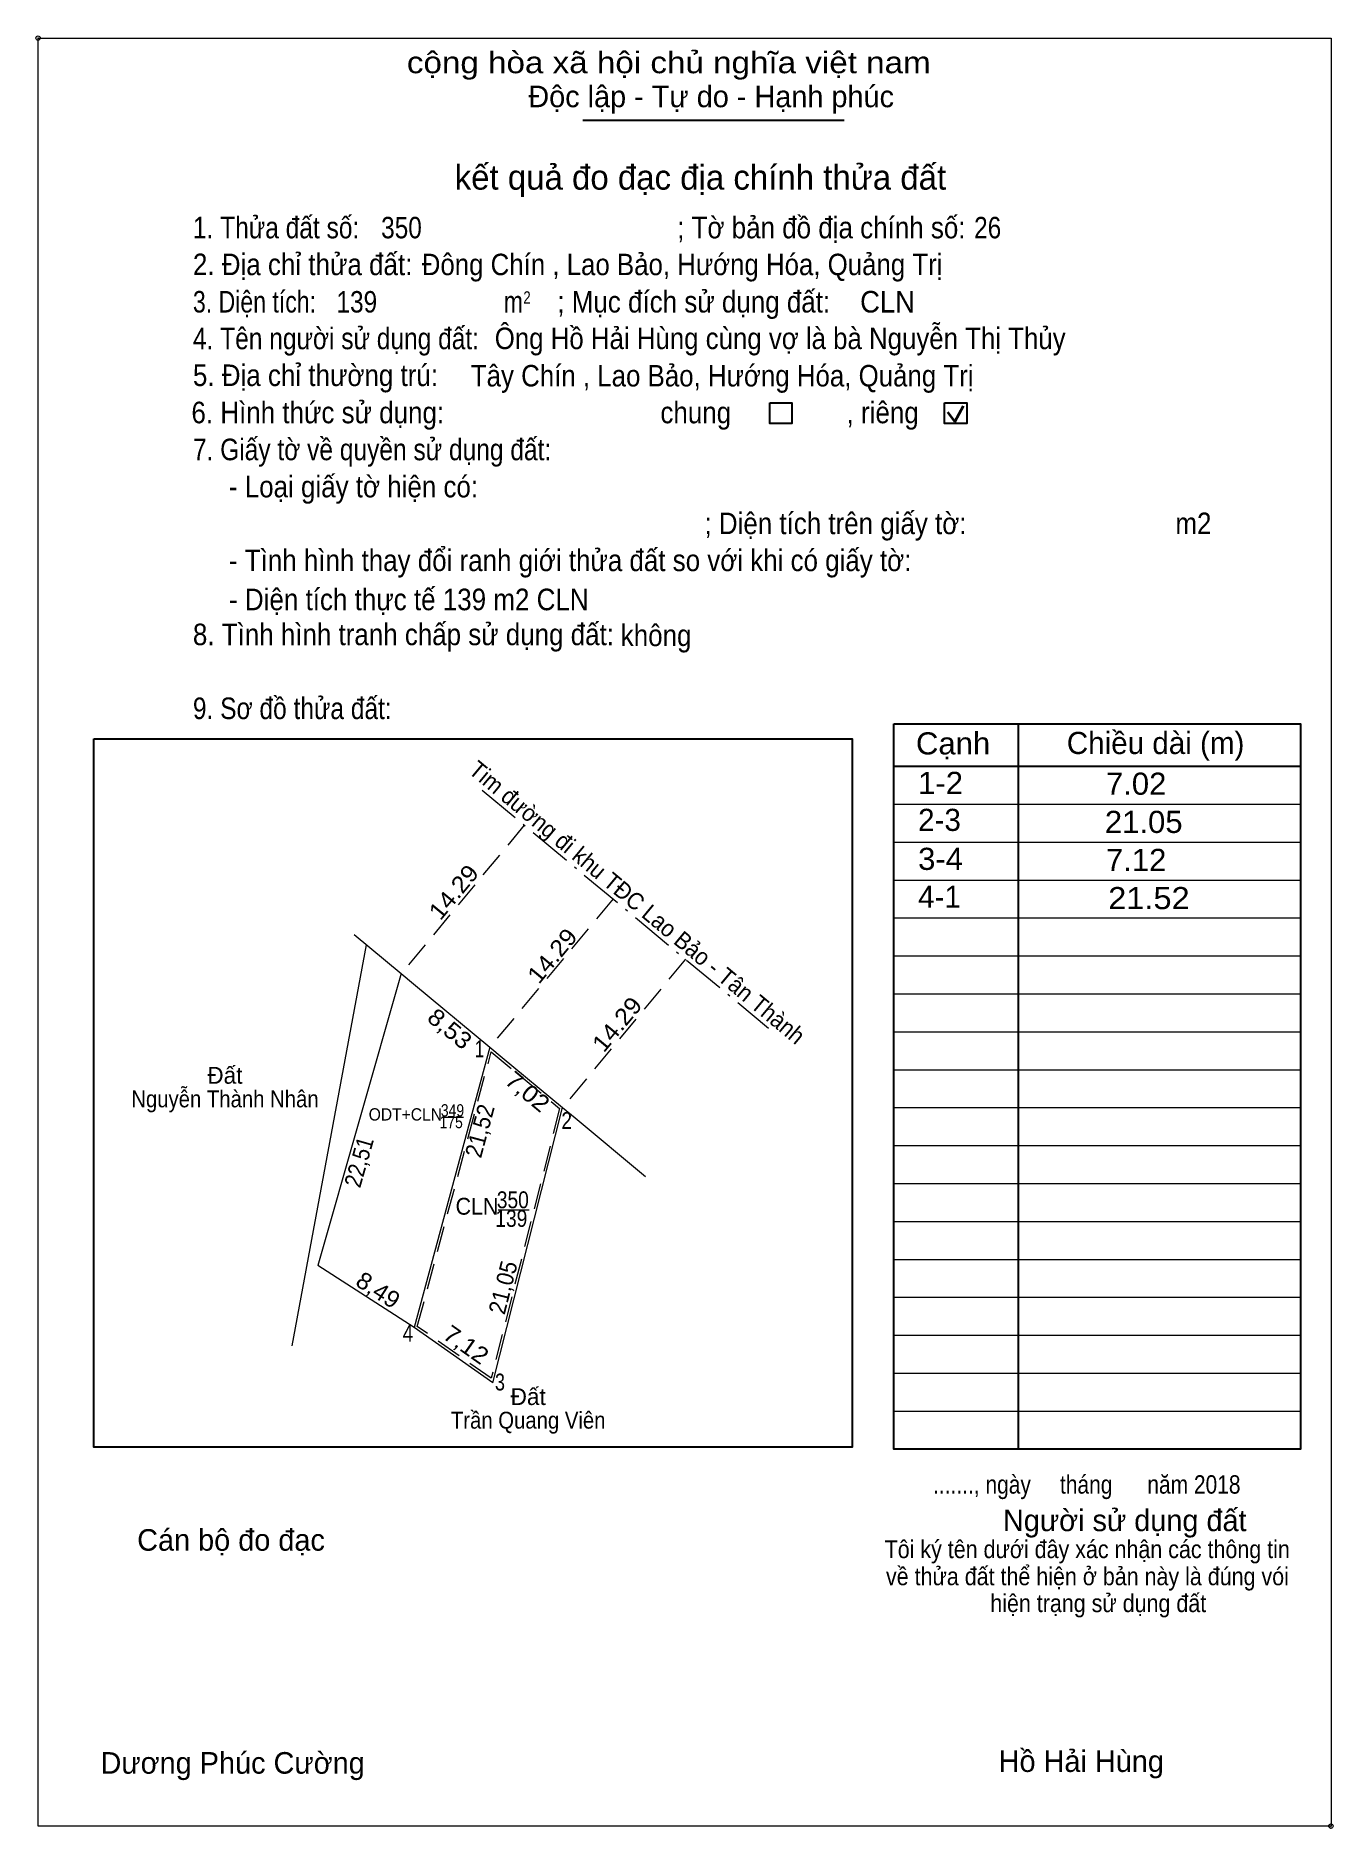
# Model space of a CAD drawing. Header units: metres. Extents: x 538226 to 540031, y 1837627 to 1837903.
# Drawn here: x 539441.1 to 539537.3, y 1837769.7 to 1837902.6 of the extents above; entities that cross this region are included whole.
import ezdxf
from ezdxf.enums import TextEntityAlignment as Align

# ---------------------------------------------------------------- set-up
doc = ezdxf.new("R2010")
doc.units = ezdxf.units.M
doc.header["$LTSCALE"] = 0.64
doc.header["$PDMODE"] = 32
doc.header["$PDSIZE"] = 0.32
doc.linetypes.add('DOT_DASHED', pattern=[7.7, 5, -1.2, 0.3, -1.2])
doc.linetypes.add('MEDIUM_DASHED', pattern=[4.5, 3, -1.5])
doc.layers.add('7', color=7, linetype='Continuous', lineweight=13)

msp = doc.modelspace()

# ---------------------------------------------------------------- texts
at = {"layer": '7'}
for s, height, width, p in [('cộng hòa xã hội chủ nghĩa việt nam', 1.599, 1.15, (539468.63, 1837899.88)), ('1. Thửa đất số:', 1.599, 0.85, (539452.77, 1837887.64)), ('350', 1.59, 0.85, (539466.72, 1837887.64)), ('; Tờ bản đồ địa chính số:', 1.599, 0.9, (539488.66, 1837887.64)), ('26', 1.59, 0.85, (539510.67, 1837887.64)), ('2. Địa chỉ thửa đất:', 1.599, 0.9, (539452.77, 1837884.91)), ('Đông Chín , Lao Bảo, Hướng Hóa, Quảng Trị', 1.59, 0.9, (539469.73, 1837884.91)), ('3. Diện tích:', 1.599, 0.8, (539452.77, 1837882.14)), ('139', 1.59, 0.85, (539463.41, 1837882.14)), ('2', 0.9133, 0.8, (539477.26, 1837882.8)), ('; Mục đích sử dụng đất:', 1.599, 0.9, (539479.78, 1837882.14)), ('CLN', 1.6, 0.95, (539502.22, 1837882.14)), ('m', 1.599, 0.8, (539475.81, 1837882.14)), ('4. Tên người sử dụng đất:', 1.599, 0.85, (539452.77, 1837879.42)), ('Ông Hồ Hải Hùng cùng vợ là bà Nguyễn Thị Thủy', 1.59, 0.9, (539475.14, 1837879.43)), ('5. Địa chỉ thường trú:', 1.599, 0.9, (539452.77, 1837876.69)), ('Tây Chín , Lao Bảo, Hướng Hóa, Quảng Trị', 1.592, 0.9, (539473.37, 1837876.66)), ('6. Hình thức sử dụng:', 1.599, 0.9, (539452.66, 1837873.93)), ('chung                , riêng', 1.599, 0.9, (539487.42, 1837873.93)), ('7. Giấy tờ về quyền sử dụng đất:', 1.599, 0.85, (539452.77, 1837871.19)), ('     - Loại giấy tờ hiện có:', 1.597, 0.9, (539452.77, 1837868.44)), ('                                                                       ; Diện tích trên giấy tờ:                             m2', 1.597, 0.9, (539452.77, 1837865.71)), ('     - Tình hình thay đổi ranh giới thửa đất so với khi có giấy tờ:', 1.597, 0.9, (539452.77, 1837862.97)), ('     - Diện tích thực tế 139 m2 CLN', 1.6, 0.9, (539452.77, 1837860.07)), ('8. Tình hình tranh chấp sử dụng đất: ', 1.597, 0.9, (539452.77, 1837857.48)), ('không', 1.599, 0.9, (539484.48, 1837857.41)), ('9. Sơ đồ thửa đất:', 1.599, 0.85, (539452.77, 1837852)), ('Cạnh', 1.64, 1.05, (539506.36, 1837849.38)), ('1-2', 1.64, 1.05, (539506.52, 1837846.45)), ('7.02', 1.64, 1.05, (539520.44, 1837846.39)), ('21.05', 1.64, 1.05, (539520.36, 1837843.56)), ('3-4', 1.64, 1.05, (539506.52, 1837840.82)), ('7.12', 1.64, 1.05, (539520.44, 1837840.74)), ('21.52', 1.64, 1.1, (539520.61, 1837837.91)), ('......., ngày     tháng      năm 2018', 1.366, 0.85, (539507.63, 1837794.58))]:
    msp.add_text(s, height=height, dxfattribs=dict(at, width=width)).set_placement(p)
for s, height, p in [('Độc lập - Tự do - Hạnh phúc', 1.599, (539477.63, 1837897.36)), ('Chiều dài (m)', 1.64, (539517.54, 1837849.41)), ('2-3', 1.64, (539506.52, 1837843.71)), ('4-1', 1.64, (539506.52, 1837838.01)), ('Người sử dụng đất', 1.599, (539512.81, 1837791.8)), ('Cán bộ đo đạc', 1.599, (539448.64, 1837790.35)), ('Dương Phúc Cường', 1.6, (539445.92, 1837773.82)), ('Hồ Hải Hùng', 1.6, (539512.49, 1837773.95))]:
    msp.add_text(s, height=height, dxfattribs=at).set_placement(p)
for s, height, p in [('kết quả đo đạc địa chính thửa đất', 1.828, (539490.385, 1837891.25)), ('Đất', 1.25, (539455.14, 1837824.97)), ('Đất', 1.25, (539477.62, 1837801.15)), ('.', 0.4566, (539537.1141, 1837769.71))]:
    msp.add_text(s, height=height, dxfattribs=at).set_placement(p, align=Align.CENTER)
for s, rotation, width, p in [('Tim đường đi khu TĐC Lao Bảo - Tân Thành', 320.258, 0.95, (539485.2954, 1837837.9276)), ('14.29', 50.338, 1.1, (539472.5808, 1837838.7761)), ('14.29', 50.251, 1.1, (539479.8848, 1837834.0554)), ('8,53', 320.229, 1.1, (539471.4102, 1837828.563)), ('14.29', 50.369, 1.1, (539484.6894, 1837828.9764)), ('7,02', 320.32, 1.1, (539477.1759, 1837823.9055)), ('21,52', 74.918, 0.95, (539474.6354, 1837821.3124)), ('22,51', 74.069, 0.9, (539465.6791, 1837818.9934)), ('21,05', 75.752, 0.95, (539476.3602, 1837809.7112)), ('8,49', 327.265, 1.05, (539466.162, 1837809.148)), ('7,12', 324.837, 1.1, (539472.6601, 1837805.1133))]:
    msp.add_text(s, height=1.25, rotation=rotation, dxfattribs=dict(at, width=width)).set_placement(p, align=Align.CENTER)
for s, width, p in [(' 1', 0.75, (539474.36, 1837826.93)), (' 2', 0.85, (539480.87, 1837821.62)), (' 4', 0.85, (539469.1, 1837805.85)), (' 3', 0.8, (539475.9, 1837802.23))]:
    msp.add_text(s, height=1.25, dxfattribs=dict(at, width=width)).set_placement(p, align=Align.RIGHT)
for s, height, width, p in [('Nguyễn Thành Nhân', 1.25, 0.9, (539455.145, 1837823.22)), ('ODT+CLN', 0.9112, 0.95, (539468.515, 1837822.24)), ('175', 0.9112, 0.85, (539471.91, 1837821.67)), ('349', 0.9112, 0.85, (539472.01, 1837822.54)), ('CLN', 1.25, 0.95, (539473.825, 1837815.26)), ('350', 1.25, 0.85, (539476.48, 1837815.74)), ('139', 1.25, 0.85, (539476.37, 1837814.36)), ('Trần Quang Viên', 1.25, 0.9, (539477.62, 1837799.4)), ('Tôi ký tên dưới đây xác nhận các thông tin', 1.321, 0.9, (539519.055, 1837789.8)), ('về thửa đất thể hiện ở bản này là đúng vói', 1.321, 0.9, (539519.07, 1837787.79)), ('hiện trạng sử dụng đất', 1.321, 0.9, (539519.87, 1837785.8))]:
    msp.add_text(s, height=height, dxfattribs=dict(at, width=width)).set_placement(p, align=Align.CENTER)

# ---------------------------------------------------------------- linework, layer by layer
at = {"layer": '7', "lineweight": 25}
for p, q in [((539481.66, 1837896.41), (539501.04, 1837896.41)), ((539513.93, 1837851.65), (539513.93, 1837797.89)), ((539504.71, 1837848.51), (539534.86, 1837848.51))]:
    msp.add_line(p, q, dxfattribs=at)
at = {"layer": '7', "lineweight": 35}
for p, q in [((539508.69, 1837874.75), (539509.23, 1837874.04)), ((539509.23, 1837874.04), (539509.89, 1837875.22))]:
    msp.add_line(p, q, dxfattribs=at)
at = {"layer": '7', "linetype": 'DOT_DASHED'}
msp.add_line((539474.2, 1837846.74), (539495.44, 1837829.08), dxfattribs=at)
at = {"layer": '7'}
for p, q in [((539504.71, 1837845.7), (539534.86, 1837845.7)), ((539504.71, 1837842.88), (539534.86, 1837842.88)), ((539504.71, 1837840.07), (539534.86, 1837840.07)), ((539504.71, 1837837.26), (539534.86, 1837837.26)), ((539461.59, 1837813.41), (539465.63, 1837835.27)), ((539504.71, 1837834.45), (539534.86, 1837834.45)), ((539468.21, 1837833.14), (539462.03, 1837811.49)), ((539504.71, 1837831.64), (539534.86, 1837831.64)), ((539504.71, 1837828.82), (539534.86, 1837828.82)), ((539474.77, 1837827.68), (539469.17, 1837806.9)), ((539504.71, 1837826.01), (539534.86, 1837826.01)), ((539471.22, 1837822.49), (539472.83, 1837822.49)), ((539474.99, 1837802.8), (539480.17, 1837823.2)), ((539481.09, 1837822.43), (539486.31, 1837818.09)), ((539504.71, 1837823.2), (539534.86, 1837823.2)), ((539504.71, 1837820.39), (539534.86, 1837820.39)), ((539504.71, 1837817.58), (539534.86, 1837817.58)), ((539475.39, 1837815.62), (539477.7, 1837815.62)), ((539504.71, 1837814.76), (539534.86, 1837814.76)), ((539460.13, 1837805.54), (539461.59, 1837813.41)), ((539504.71, 1837811.95), (539534.86, 1837811.95)), ((539504.71, 1837809.14), (539534.86, 1837809.14)), ((539504.71, 1837806.33), (539534.86, 1837806.33)), ((539504.71, 1837803.52), (539534.86, 1837803.52)), ((539504.71, 1837800.7), (539534.86, 1837800.7))]:
    msp.add_line(p, q, dxfattribs=at)
at = {"layer": '7', "linetype": 'MEDIUM_DASHED'}
for p, q in [((539477.33, 1837844.14), (539468.21, 1837833.14)), ((539483.91, 1837838.67), (539474.77, 1837827.68)), ((539489.28, 1837834.2), (539480.17, 1837823.2))]:
    msp.add_line(p, q, dxfattribs=at)
at = {"layer": '7'}
msp.add_lwpolyline([(539441.29, 1837902.49), (539537.13, 1837902.49), (539537.13, 1837769.94), (539441.29, 1837769.94)], close=True, dxfattribs=at)
at = {"layer": '7', "lineweight": 25}
for points in [[(539495.52, 1837875.45), (539497.17, 1837875.45), (539497.17, 1837873.92), (539495.52, 1837873.92)], [(539508.47, 1837875.45), (539510.12, 1837875.45), (539510.12, 1837873.92), (539508.47, 1837873.92)], [(539504.71, 1837851.65), (539534.86, 1837851.65), (539534.86, 1837797.89), (539504.71, 1837797.89)], [(539445.42, 1837850.54), (539501.64, 1837850.54), (539501.64, 1837798.02), (539445.42, 1837798.02)]]:
    msp.add_lwpolyline(points, close=True, dxfattribs=at)
at = {"layer": '7'}
for points in [[(539464.71, 1837836.04), (539468.21, 1837833.14), (539469.13, 1837832.37), (539474.77, 1837827.68), (539475.69, 1837826.91), (539480.17, 1837823.2), (539481.09, 1837822.43)], [(539474.99, 1837802.8), (539469.17, 1837806.9), (539462.03, 1837811.49)]]:
    msp.add_lwpolyline(points, dxfattribs=at)
at = {"layer": '7', "linetype": 'MEDIUM_DASHED'}
msp.add_lwpolyline([(539474.88, 1837827.33), (539479.95, 1837823.13), (539474.87, 1837803.13), (539469.4, 1837806.98)], close=True, dxfattribs=at)
at = {"layer": '7'}
for p in [(539441.29, 1837902.49), (539537.12, 1837769.94)]:
    msp.add_point(p, dxfattribs=at)

msp.set_redraw_order([(e.dxf.handle, doc.entitydb.next_handle()) for e in msp.query("TEXT MTEXT ATTDEF DIMENSION ARC_DIMENSION")])  # texts and dimensions are drawn at this point

doc.saveas('drawing.dxf')
